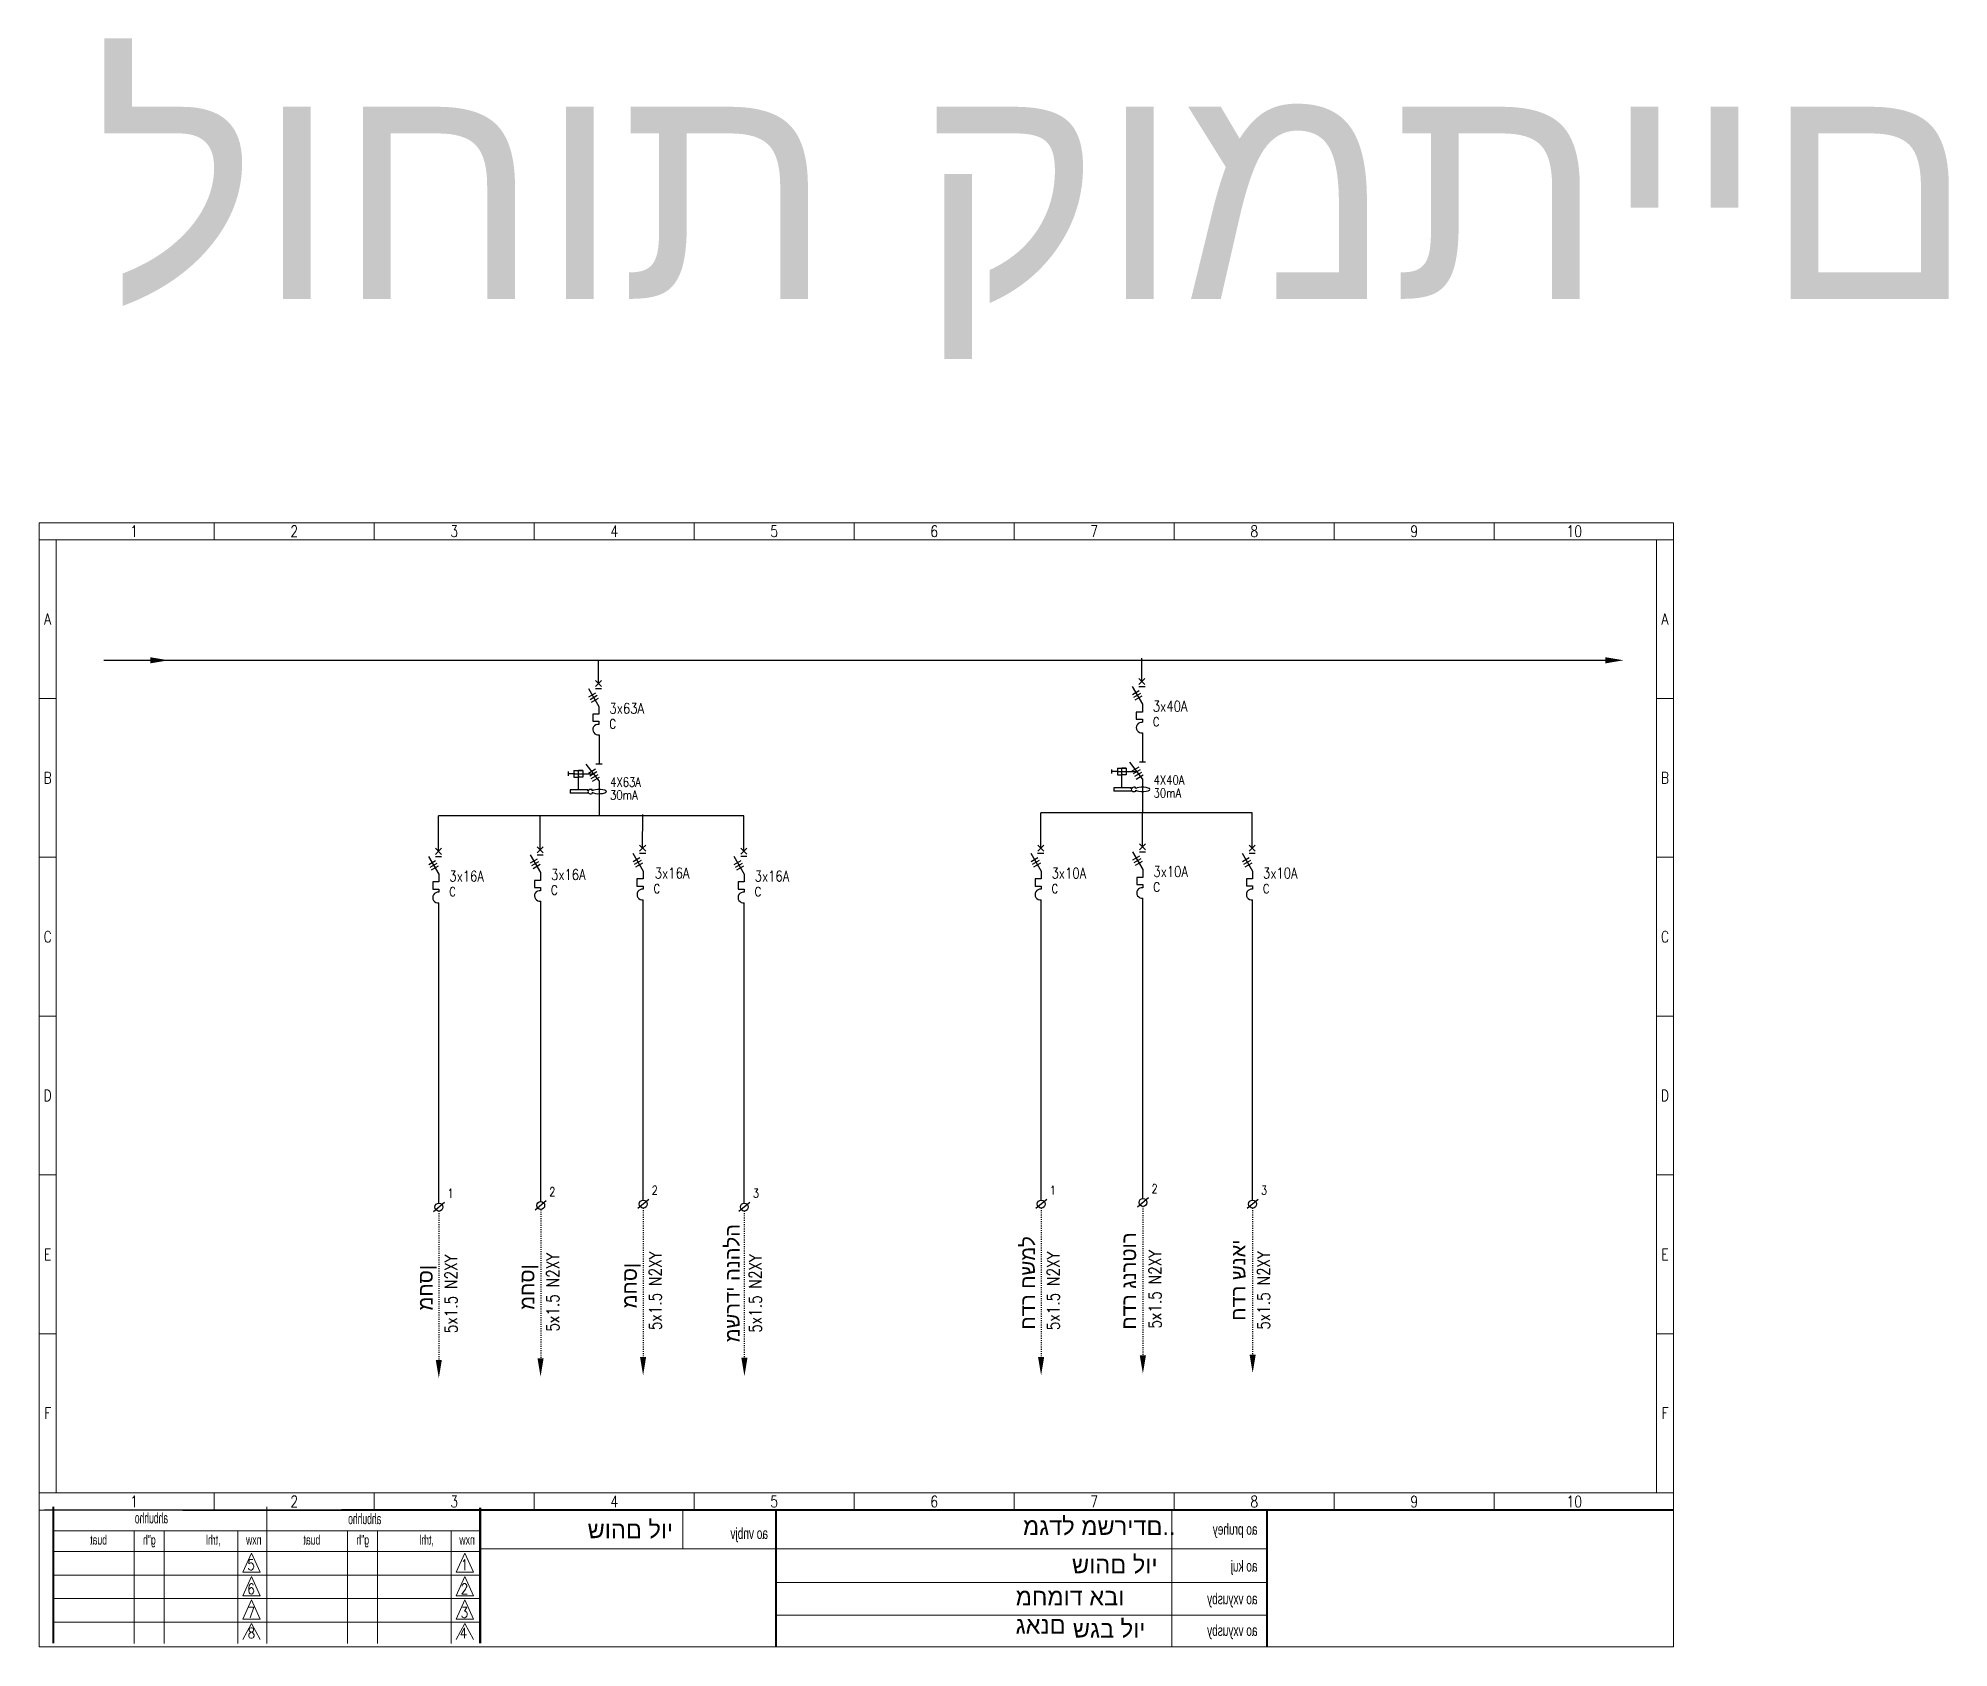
# Model space of a CAD drawing. Header units: millimetres. Extents: x 46170 to 87148, y 12751 to 40933.
# Drawn here: x 81937 to 87148, y 36476 to 40865 of the extents above; entities that cross this region are included whole.
import ezdxf
from ezdxf.enums import TextEntityAlignment as Align

# ---------------------------------------------------------------- set-up
doc = ezdxf.new("R2010")
doc.units = ezdxf.units.MM
doc.linetypes.add('ACAD_ISO03W100', pattern=[30, 12, -18])
doc.layers.add('A3', color=3, linetype='Continuous')
doc.styles.add('ROMANS', font='romans.shx')
doc.styles.get("Standard").update_dxf_attribs({"font": 'arial.ttf'})
doc.styles.add('TECHNO_M', font='techno_m.shx')

msp = doc.modelspace()

# ---------------------------------------------------------------- texts
at = {"color": 32, "lineweight": 53, "true_color": 0xcd6928}
msp.add_text('לוחות קומתיים', height=601.561, dxfattribs=at).set_placement((82088.4, 40154.6))
at = {"color": 7, "lineweight": 13, "style": 'ROMANS', "width": 0.8}
for s, height, p in [('1', 31.1, (82199.1, 39520.8)), ('1', 31.1, (82199.1, 39520.8)), ('1', 31.1, (82199.1, 39520.8)), ('1', 31.1, (82199.1, 39520.8)), ('2', 31.1, (82635.5, 39520.8)), ('2', 31.1, (82635.5, 39520.8)), ('2', 31.1, (82635.5, 39520.8)), ('2', 31.1, (82635.5, 39520.8)), ('3', 31.1, (83071.9, 39520.8)), ('3', 31.1, (83071.9, 39520.8)), ('3', 31.1, (83071.9, 39520.8)), ('3', 31.1, (83071.9, 39520.8)), ('4', 31.1, (83508.3, 39520.8)), ('4', 31.1, (83508.3, 39520.8)), ('4', 31.1, (83508.3, 39520.8)), ('4', 31.1, (83508.3, 39520.8)), ('5', 31.1, (83944.7, 39520.8)), ('5', 31.1, (83944.7, 39520.8)), ('5', 31.1, (83944.7, 39520.8)), ('5', 31.1, (83944.7, 39520.8)), ('6', 31.1, (84381.1, 39520.8)), ('6', 31.1, (84381.1, 39520.8)), ('7', 31.1, (84817.5, 39520.8)), ('7', 31.1, (84817.5, 39520.8)), ('8', 31.1, (85253.9, 39520.8)), ('8', 31.1, (85253.9, 39520.8)), ('9', 31.1, (85690.2, 39520.8)), ('9', 31.1, (85690.2, 39520.8)), ('10', 31.06, (86126.6, 39520.8)), ('10', 31.06, (86126.6, 39520.8)), ('A', 30.7, (81962.9, 39281.5)), ('A', 30.7, (86374, 39281.5)), ('B', 30.7, (81962.9, 38848.3)), ('B', 30.7, (86374, 38848.3)), ('C', 30.7, (81962.9, 38415.2)), ('C', 30.7, (86374, 38415.2)), ('D', 30.7, (81962.9, 37982)), ('D', 30.7, (86374, 37982)), ('E', 30.7, (81962.9, 37548.8)), ('E', 30.7, (86374, 37548.8)), ('F', 30.7, (81962.9, 37115.7)), ('F', 30.7, (86374, 37115.7)), ('1', 31.1, (82199.1, 36874.8)), ('1', 31.1, (82199.1, 36874.8)), ('1', 31.1, (82199.1, 36874.8)), ('1', 31.1, (82199.1, 36874.8)), ('2', 31.1, (82635.5, 36874.8)), ('2', 31.1, (82635.5, 36874.8)), ('2', 31.1, (82635.5, 36874.8)), ('2', 31.1, (82635.5, 36874.8)), ('3', 31.1, (83071.9, 36874.8)), ('3', 31.1, (83071.9, 36874.8)), ('3', 31.1, (83071.9, 36874.8)), ('3', 31.1, (83071.9, 36874.8)), ('4', 31.1, (83508.3, 36874.8)), ('4', 31.1, (83508.3, 36874.8)), ('4', 31.1, (83508.3, 36874.8)), ('4', 31.1, (83508.3, 36874.8)), ('5', 31.1, (83944.7, 36874.8)), ('5', 31.1, (83944.7, 36874.8)), ('5', 31.1, (83944.7, 36874.8)), ('5', 31.1, (83944.7, 36874.8)), ('6', 31.1, (84381.1, 36874.8)), ('6', 31.1, (84381.1, 36874.8)), ('7', 31.1, (84817.5, 36874.8)), ('7', 31.1, (84817.5, 36874.8)), ('8', 31.1, (85253.9, 36874.8)), ('8', 31.1, (85253.9, 36874.8)), ('9', 31.1, (85690.2, 36874.8)), ('9', 31.1, (85690.2, 36874.8)), ('10', 31.06, (86126.6, 36874.8)), ('10', 31.06, (86126.6, 36874.8))]:
    msp.add_text(s, height=height, dxfattribs=at).set_placement(p, align=Align.MIDDLE)
at = {"color": 7, "lineweight": -2, "style": 'ROMANS', "width": 0.8}
for s, height, p in [('3x63A', 29, (83495.1, 39023.5, -75649.1)), ('3x40A', 29, (84977.3, 39029.3, -75649.1)), ('C', 25, (83495.1, 38983.1, -75649.1)), ('C', 25, (84977.3, 38988.9, -75649.1)), ('4X63A', 25, (83497.2, 38824.2, -75649.1)), ('4X40A', 25, (84979.5, 38830, -75649.1)), ('30mA', 25, (83496.9, 38788.9, -75649.1)), ('30mA', 25, (84979.2, 38794.7, -75649.1)), ('3x16A', 29, (83058.4, 38565.8, -75649.1)), ('3x16A', 29, (83335.9, 38570.2, -75649.1)), ('3x16A', 29, (83619, 38574.1, -75649.1)), ('3x16A', 29, (83891.4, 38565.9, -75649.1)), ('3x10A', 29, (84701.1, 38574, -75649.1)), ('C', 25, (84978.7, 38538, -75649.1)), ('3x10A', 29, (84978.7, 38578.4, -75649.1)), ('3x10A', 29, (85277.6, 38574.1, -75649.1)), ('C', 25, (83058.4, 38525.4, -75649.1)), ('C', 25, (83335.9, 38529.8, -75649.1)), ('C', 25, (83615.6, 38533.7, -75649.1)), ('C', 25, (83891.4, 38525.5, -75649.1)), ('C', 25, (84701.1, 38533.6, -75649.1)), ('C', 25, (85277.6, 38533.8, -75649.1))]:
    msp.add_text(s, height=height, dxfattribs=at).set_placement(p)
at = {"color": 7, "lineweight": 13, "style": 'ROMANS', "width": 0.8}
for s, height, p in [('1', 24, (83053.4, 37703.4, -75649.1)), ('2', 24, (83331, 37707.8, -75649.1)), ('2', 24, (83610.6, 37711.7, -75649.1)), ('3', 24, (83886.4, 37703.5, -75649.1)), ('1', 24, (84696.2, 37711.7, -75649.1)), ('2', 24, (84973.7, 37716.1, -75649.1)), ('3', 24, (85272.6, 37711.8, -75649.1)), ('5', 29, (82508, 36687.9)), ('1', 29, (83089.9, 36687.9)), ('6', 29, (82508, 36622.1)), ('2', 29, (83089.9, 36622.1)), ('7', 29, (82508, 36557.7)), ('3', 29, (83089.9, 36557.7)), ('8', 29, (82508.9, 36501.8)), ('4', 29, (83087, 36501.8))]:
    msp.add_text(s, height=height, dxfattribs=at).set_placement(p)
at = {"color": 7, "lineweight": -2, "style": 'ROMANS', "width": 0.8}
for p in [(83080.2, 37333.9, -82790.4), (83357.7, 37338.3, -82790.4), (83637.4, 37342.2, -82790.4), (83910.2, 37335.2, -82790.4), (84722.9, 37342.1, -82790.4), (85000.4, 37346.5, -82790.4), (85296.5, 37343.5, -82790.4)]:
    msp.add_text('5x1.5 N2XY', height=34.2, rotation=90, dxfattribs=at).set_placement(p)
at = {"color": 7, "lineweight": 13, "style": 'TECHNO_M', "text_generation_flag": 2}
for s, height, width, p in [('ahbuhho', 29, 0.7, (82291.3, 36815.2)), ('ahbuhho', 29, 0.7, (82873.1, 36813.1)), ('ao vnbjv ', 30, 0.8, (83927.6, 36772.9)), ('ao pruhey', 30, 0.8, (85262.8, 36784.4)), ('buat', 25.81, 0.8, (82124.9, 36757.4)), ('g"h', 25.81, 0.8, (82257.7, 36757.4)), (',trhl', 25.81, 0.8, (82434.4, 36757.4)), ('nxw', 25.81, 0.8, (82546.1, 36757.4)), ('buat', 25.81, 0.8, (82706.7, 36757.4)), ('g"h', 25.81, 0.8, (82839.6, 36757.4)), (',trhl', 25.81, 0.8, (83016.2, 36757.4)), ('nxw', 25.81, 0.8, (83127.9, 36757.4)), ('ao kuj', 30, 0.8, (85262.8, 36683.9)), ('ao vxyusby', 30, 0.8, (85262.8, 36594.8)), ('ao vxyusby', 30, 0.8, (85262.8, 36508.4))]:
    msp.add_text(s, height=height, dxfattribs=dict(at, width=width)).set_placement(p)
at = {"attachment_point": 1, "rotation": 90}
for s, heights, insert, char_height in [('משרדי הנהלה', [0], (83810.9, 37309), 39.375), ('חדר חשמל', [0], (84616.3, 37343.8), 39.38), ('חדר גנרטור', [42], (84892.1, 37343.8), 39.38), ('חדר שנאי', [0], (85190.5, 37367.7), 39.38), ('מחסן ', [0], (83530.5, 37401.5), 39.38), ('מחסן', [0], (82973.5, 37395.7), 39.38), ('מחסן ', [0], (83250.9, 37397.6), 39.38)]:
    msp.add_mtext_dynamic_manual_height_columns(s, width=4250.721, gutter_width=196.9, heights=heights, dxfattribs=dict(at, insert=insert, char_height=char_height))
at = {"lineweight": 53, "attachment_point": 1}
for s, insert, char_height in [('שוהם לוי', (83435.6, 36820.8), 46.03), ('מגדל משרידם..', (84623.1, 36829.6), 46.033), ('שוהם לוי', (84756.7, 36725), 46.03), ('מחמוד אבו גאנם', (84603.2, 36637.4), 46.033), ('שגב לוי', (84759.1, 36549.9), 46.03)]:
    msp.add_mtext_dynamic_manual_height_columns(s, width=421.091, gutter_width=230.2, heights=[234.7], dxfattribs=dict(at, insert=insert, char_height=char_height))

# ---------------------------------------------------------------- linework, layer by layer
at = {"color": 7, "linetype": 'ByBlock', "lineweight": 13, "ltscale": 2}
for p, q in [((81939.7, 36478.8), (81939.7, 39544.1)), ((81939.7, 39544.1), (86396.9, 39544.1)), ((81939.7, 36478.8), (81939.7, 39544.1)), ((81939.7, 39544.1), (86396.9, 39544.1)), ((86350.8, 39497.5), (86350.8, 36898.1)), ((81939.7, 36898.1), (86396.9, 36898.1)), ((82560.7, 36860.5), (82560.7, 36487.8)), ((83695.3, 36850.5), (83695.3, 36745.4)), ((85029.3, 36849.4), (85029.3, 36478.8)), ((82198.8, 36794.8), (82198.8, 36487.8)), ((82280.6, 36794.8), (82280.6, 36487.8)), ((82481.4, 36794.8), (82481.4, 36487.8)), ((82780.7, 36794.8), (82780.7, 36487.8)), ((82862.4, 36794.8), (82862.4, 36487.8)), ((83063.2, 36794.8), (83063.2, 36487.8))]:
    msp.add_line(p, q, dxfattribs=at)
at = {"color": 7, "linetype": 'ByBlock', "lineweight": 13}
for p, q in [((82417.3, 39544.1), (82417.3, 39497.5)), ((82417.3, 39544.1), (82417.3, 39497.5)), ((82417.3, 39544.1), (82417.3, 39497.5)), ((82417.3, 39544.1), (82417.3, 39497.5)), ((82853.7, 39544.1), (82853.7, 39497.5)), ((82853.7, 39544.1), (82853.7, 39497.5)), ((82853.7, 39544.1), (82853.7, 39497.5)), ((82853.7, 39544.1), (82853.7, 39497.5)), ((83290.1, 39544.1), (83290.1, 39497.5)), ((83290.1, 39544.1), (83290.1, 39497.5)), ((83290.1, 39544.1), (83290.1, 39497.5)), ((83290.1, 39544.1), (83290.1, 39497.5)), ((83726.5, 39544.1), (83726.5, 39497.5)), ((83726.5, 39544.1), (83726.5, 39497.5)), ((83726.5, 39544.1), (83726.5, 39497.5)), ((83726.5, 39544.1), (83726.5, 39497.5)), ((84162.9, 39544.1), (84162.9, 39497.5)), ((84162.9, 39544.1), (84162.9, 39497.5)), ((84162.9, 39544.1), (84162.9, 39497.5)), ((84162.9, 39544.1), (84162.9, 39497.5)), ((84599.3, 39544.1), (84599.3, 39497.5)), ((84599.3, 39544.1), (84599.3, 39497.5)), ((85035.7, 39544.1), (85035.7, 39497.5)), ((85035.7, 39544.1), (85035.7, 39497.5)), ((85472, 39544.1), (85472, 39497.5)), ((85472, 39544.1), (85472, 39497.5)), ((85908.4, 39544.1), (85908.4, 39497.5)), ((85908.4, 39544.1), (85908.4, 39497.5)), ((81939.7, 39497.5), (86396.9, 39497.5)), ((81939.7, 39064.9), (81985.8, 39064.9)), ((86350.8, 39064.9), (86396.9, 39064.9)), ((81939.7, 38631.7), (81985.8, 38631.7)), ((86350.8, 38631.7), (86396.9, 38631.7)), ((81939.7, 38198.6), (81985.8, 38198.6)), ((86350.8, 38198.6), (86396.9, 38198.6)), ((81939.7, 37765.4), (81985.8, 37765.4)), ((81939.7, 37765.4), (81985.8, 37765.4)), ((86350.8, 37765.4), (86396.9, 37765.4)), ((81939.7, 37332.3), (81985.8, 37332.3)), ((86350.8, 37332.3), (86396.9, 37332.3)), ((82417.3, 36898.1), (82417.3, 36851.5)), ((82417.3, 36898.1), (82417.3, 36851.5)), ((82417.3, 36898.1), (82417.3, 36851.5)), ((82417.3, 36898.1), (82417.3, 36851.5)), ((82853.7, 36898.1), (82853.7, 36851.5)), ((82853.7, 36898.1), (82853.7, 36851.5)), ((82853.7, 36898.1), (82853.7, 36851.5)), ((82853.7, 36898.1), (82853.7, 36851.5)), ((83290.1, 36898.1), (83290.1, 36851.5)), ((83290.1, 36898.1), (83290.1, 36851.5)), ((83290.1, 36898.1), (83290.1, 36851.5)), ((83290.1, 36898.1), (83290.1, 36851.5)), ((83726.5, 36898.1), (83726.5, 36851.5)), ((83726.5, 36898.1), (83726.5, 36851.5)), ((83726.5, 36898.1), (83726.5, 36851.5)), ((83726.5, 36898.1), (83726.5, 36851.5)), ((84162.9, 36898.1), (84162.9, 36851.5)), ((84162.9, 36898.1), (84162.9, 36851.5)), ((84162.9, 36898.1), (84162.9, 36851.5)), ((84162.9, 36898.1), (84162.9, 36851.5)), ((84599.3, 36898.1), (84599.3, 36851.5)), ((84599.3, 36898.1), (84599.3, 36851.5)), ((85035.7, 36898.1), (85035.7, 36851.5)), ((85035.7, 36898.1), (85035.7, 36851.5)), ((85472, 36898.1), (85472, 36851.5)), ((85472, 36898.1), (85472, 36851.5)), ((85908.4, 36898.1), (85908.4, 36851.5)), ((85908.4, 36898.1), (85908.4, 36851.5))]:
    msp.add_line(p, q, dxfattribs=at)
at = {"color": 7, "linetype": 'Continuous', "lineweight": 13}
for p, q in [((81985.8, 39497.5), (81985.8, 36898.1)), ((83142.6, 36794.8), (81978.8, 36794.8)), ((82560.7, 36794.8), (82560.7, 36794.8)), ((83142.6, 36794.8), (83142.6, 36794.8)), ((83142.6, 36738.4), (81978.8, 36738.4)), ((85288.8, 36745.4), (83142.6, 36745.4)), ((83142.6, 36674.3), (81978.8, 36674.3)), ((83142.6, 36610.3), (81978.8, 36610.3)), ((83142.6, 36546.2), (81978.8, 36546.2)), ((82560.7, 36546.2), (82560.7, 36546.2))]:
    msp.add_line(p, q, dxfattribs=at)
at = {"color": 0, "linetype": 'ByBlock', "ltscale": 2}
for p, q in [((82116.5, 39169), (86211.4, 39169)), ((83465.3, 39105.7), (83465.3, 39169)), ((84947.6, 39111.5), (84947.6, 39174.8)), ((83028.6, 38648), (83028.8, 38744.4)), ((83861.8, 38744.5), (83028.8, 38744.4)), ((83306.2, 38652.4), (83306.4, 38744.4)), ((83585.8, 38656.3), (83586, 38748.3)), ((83861.6, 38648.1), (83861.8, 38744.5)), ((84671.4, 38656.2), (84671.6, 38752.6)), ((85248, 38752.8), (84671.6, 38752.6)), ((84948.9, 38660.6), (84949.1, 38752.6)), ((85247.8, 38656.4), (85248, 38752.8))]:
    msp.add_line(p, q, dxfattribs=at)
at = {"color": 7, "linetype": 'ByBlock', "lineweight": -2}
for p, q in [((83438.3, 39092.1), (83466.4, 39043.4)), ((84920.6, 39097.9), (84948.7, 39049.2)), ((83466.5, 39043.2), (83466.5, 39022.1)), ((84948.8, 39049.1), (84948.8, 39027.9)), ((83466.5, 39022.1), (83449.8, 39022.1)), ((83449.8, 39022.1), (83449.8, 39002.8)), ((83449.8, 39002.8), (83466.5, 39002.8)), ((84948.8, 39027.9), (84932.1, 39027.9)), ((84932.1, 39027.9), (84932.1, 39008.7)), ((84932.1, 39008.7), (84948.8, 39008.7)), ((83466.8, 38839.9), (83431.8, 38885.6)), ((84880.7, 38874.6), (84904.8, 38874.6)), ((84880.7, 38874.6), (84880.7, 38856.5)), ((84892.7, 38821.2), (84892.7, 38874.6)), ((84904.8, 38874.6), (84892.7, 38874.6)), ((84904.8, 38874.6), (84904.8, 38856.5)), ((84949.1, 38845.7), (84914.1, 38891.4)), ((83382.6, 38865.5), (83382.6, 38854)), ((83400.8, 38859.7), (83382.6, 38859.7)), ((83398.4, 38868.8), (83422.5, 38868.8)), ((83398.4, 38868.8), (83398.4, 38850.7)), ((83398.4, 38850.7), (83410.4, 38850.7)), ((83400.8, 38859.7), (83420, 38859.7)), ((83410.4, 38815.4), (83410.4, 38868.8)), ((83422.5, 38868.8), (83410.4, 38868.8)), ((83410.4, 38866), (83410.4, 38867.3)), ((83410.4, 38853.5), (83410.4, 38852.2)), ((83422.5, 38850.7), (83410.4, 38850.7)), ((83420, 38859.7), (83451.6, 38859.7)), ((83422.5, 38868.8), (83422.5, 38850.7)), ((84864.9, 38871.3), (84864.9, 38859.8)), ((84883.1, 38865.5), (84864.9, 38865.5)), ((84880.7, 38856.5), (84892.7, 38856.5)), ((84883.1, 38865.5), (84902.3, 38865.5)), ((84892.7, 38871.8), (84892.7, 38873.1)), ((84892.7, 38859.3), (84892.7, 38858)), ((84904.8, 38856.5), (84892.7, 38856.5)), ((84902.3, 38865.5), (84933.8, 38865.5)), ((84930.4, 38819), (84930.4, 38822.1)), ((83436.1, 38815.4), (83388.5, 38815.4)), ((83388.5, 38815.4), (83388.5, 38806.7)), ((83436.1, 38806.7), (83388.5, 38806.7)), ((83436.1, 38812.7), (83436.1, 38815.4)), ((83437.8, 38812.7), (83436.1, 38812.7)), ((83437.8, 38809.4), (83436.1, 38809.4)), ((83436.1, 38809.4), (83436.1, 38806.7)), ((83437.8, 38815.1), (83437.8, 38812.7)), ((83437.8, 38807), (83437.8, 38809.4)), ((83448.1, 38813.2), (83448.1, 38816.3)), ((83448.1, 38808.9), (83448.1, 38805.8)), ((83448.1, 38808.9), (83448.1, 38805.8)), ((84918.4, 38821.2), (84870.8, 38821.2)), ((84870.8, 38821.2), (84870.8, 38812.5)), ((84918.4, 38812.5), (84870.8, 38812.5)), ((84918.4, 38818.5), (84918.4, 38821.2)), ((84920.1, 38818.5), (84918.4, 38818.5)), ((84920.1, 38815.2), (84918.4, 38815.2)), ((84918.4, 38815.2), (84918.4, 38812.5)), ((84920.1, 38820.9), (84920.1, 38818.5)), ((84920.1, 38812.8), (84920.1, 38815.2)), ((84930.4, 38814.7), (84930.4, 38811.6)), ((84930.4, 38814.7), (84930.4, 38811.6)), ((83001.7, 38634.3), (83029.8, 38585.6)), ((83279.2, 38638.7), (83307.3, 38590)), ((83558.8, 38642.6), (83586.9, 38593.9)), ((83834.6, 38634.5), (83862.7, 38585.8)), ((84644.4, 38642.6), (84672.5, 38593.9)), ((84921.9, 38647), (84950, 38598.3)), ((85220.8, 38642.7), (85248.9, 38594)), ((83029.9, 38564.4), (83013.2, 38564.4)), ((83013.2, 38564.4), (83013.2, 38545.1)), ((83029.9, 38585.5), (83029.9, 38564.4)), ((83307.4, 38568.8), (83290.7, 38568.8)), ((83290.7, 38568.8), (83290.7, 38549.5)), ((83307.4, 38589.9), (83307.4, 38568.8)), ((83587.1, 38572.6), (83570.3, 38572.6)), ((83570.3, 38572.6), (83570.3, 38553.4)), ((83587.1, 38593.8), (83587.1, 38572.6)), ((83862.8, 38564.5), (83846.1, 38564.5)), ((83846.1, 38564.5), (83846.1, 38545.2)), ((83862.8, 38585.6), (83862.8, 38564.5)), ((84672.6, 38572.6), (84655.9, 38572.6)), ((84655.9, 38572.6), (84655.9, 38553.4)), ((84672.6, 38593.8), (84672.6, 38572.6)), ((84950.2, 38577), (84933.4, 38577)), ((84933.4, 38577), (84933.4, 38557.8)), ((84950.2, 38598.2), (84950.2, 38577)), ((85249.1, 38572.7), (85232.3, 38572.7)), ((85232.3, 38572.7), (85232.3, 38553.5)), ((85249.1, 38593.9), (85249.1, 38572.7)), ((83013.2, 38545.1), (83029.9, 38545.1)), ((83290.7, 38549.5), (83307.4, 38549.5)), ((83570.3, 38553.4), (83587.1, 38553.4)), ((83846.1, 38545.2), (83862.8, 38545.2)), ((84655.9, 38553.4), (84672.6, 38553.4)), ((84933.4, 38557.8), (84950.1, 38557.8)), ((85232.3, 38553.5), (85249, 38553.5))]:
    msp.add_line(p, q, dxfattribs=at)
at = {"color": 7, "linetype": 'Continuous', "lineweight": -2}
for p, q in [((83457.1, 39113.9), (83473.5, 39097.5)), ((83465.3, 39105.7), (83457.1, 39097.5)), ((83457.1, 39092.1), (83473.6, 39092.1)), ((83465.3, 39105.7), (83473.5, 39113.9)), ((84939.4, 39119.7), (84955.8, 39103.3)), ((84947.6, 39111.5), (84939.4, 39103.3)), ((84939.4, 39097.9), (84955.9, 39097.9)), ((84947.6, 39111.5), (84955.8, 39119.7)), ((83466.5, 39002.8), (83466.5, 38993.9)), ((84948.8, 39008.7), (84948.8, 38999.8)), ((83475.1, 38885.6), (83458.4, 38885.6)), ((84957.4, 38891.4), (84940.7, 38891.4)), ((84940.7, 38668.8), (84957.1, 38652.4)), ((84948.9, 38660.6), (84957.1, 38668.8)), ((83020.4, 38656.2), (83036.8, 38639.8)), ((83028.6, 38648), (83020.4, 38639.8)), ((83020.4, 38634.3), (83037, 38634.3)), ((83028.6, 38648), (83036.8, 38656.2)), ((83298, 38660.6), (83314.4, 38644.2)), ((83306.2, 38652.4), (83298, 38644.2)), ((83298, 38638.7), (83314.5, 38638.7)), ((83306.2, 38652.4), (83314.4, 38660.6)), ((83577.6, 38664.5), (83594, 38648.1)), ((83585.8, 38656.3), (83577.6, 38648.1)), ((83577.6, 38642.6), (83594.1, 38642.6)), ((83585.8, 38656.3), (83594, 38664.5)), ((83853.4, 38656.3), (83869.8, 38639.9)), ((83861.6, 38648.1), (83853.4, 38639.9)), ((83853.4, 38634.5), (83869.9, 38634.5)), ((83861.6, 38648.1), (83869.8, 38656.3)), ((84663.1, 38642.6), (84679.7, 38642.6)), ((84663.2, 38664.4), (84679.6, 38648)), ((84671.4, 38656.2), (84663.2, 38648)), ((84671.4, 38656.2), (84679.6, 38664.4)), ((84948.9, 38660.6), (84940.7, 38652.4)), ((84940.7, 38647), (84957.2, 38647)), ((85239.6, 38664.6), (85256, 38648.2)), ((85247.8, 38656.4), (85239.6, 38648.2)), ((85239.6, 38642.7), (85256.1, 38642.7)), ((85247.8, 38656.4), (85256, 38664.6)), ((83029.9, 38545.1), (83029.9, 38536.2)), ((83307.4, 38549.5), (83307.4, 38540.6)), ((83587.1, 38553.4), (83587.1, 38544.5)), ((83862.8, 38545.2), (83862.8, 38536.3)), ((84672.6, 38553.4), (84672.6, 38544.5)), ((84950.1, 38557.8), (84950.1, 38548.9)), ((85249, 38553.5), (85249, 38544.6))]:
    msp.add_line(p, q, dxfattribs=at)
at = {"lineweight": -2}
for p, q in [((84921.7, 39075.5), (84940.2, 39086.3)), ((83439.4, 39069.7), (83457.9, 39080.5)), ((83442.9, 39062.4), (83461.9, 39073.5)), ((83446.5, 39054.9), (83465.5, 39066)), ((84925.2, 39068.2), (84944.2, 39079.3)), ((84928.8, 39060.7), (84947.8, 39071.8)), ((84920.8, 38867.3), (84939.8, 38878.4)), ((83438.5, 38861.5), (83457.5, 38872.6)), ((83442.1, 38854.2), (83461, 38865.3)), ((83445.7, 38846.7), (83464.6, 38857.8)), ((83449.3, 38839.3), (83468.2, 38850.4)), ((84924.4, 38860), (84943.3, 38871.1)), ((84928, 38852.6), (84946.9, 38863.7)), ((84931.6, 38845.1), (84950.5, 38856.2)), ((83002.8, 38611.9), (83021.2, 38622.7)), ((83006.3, 38604.6), (83025.3, 38615.7)), ((83280.3, 38616.3), (83298.8, 38627.1)), ((83283.8, 38609.1), (83302.8, 38620.1)), ((83559.9, 38620.2), (83578.4, 38631)), ((83563.5, 38612.9), (83582.4, 38624)), ((83567.1, 38605.5), (83586, 38616.6)), ((83835.7, 38612.1), (83854.2, 38622.9)), ((83839.2, 38604.8), (83858.2, 38615.9)), ((84645.5, 38620.2), (84663.9, 38631)), ((84649, 38612.9), (84668, 38624)), ((84652.6, 38605.5), (84671.6, 38616.6)), ((84923, 38624.6), (84941.5, 38635.4)), ((84926.5, 38617.3), (84945.5, 38628.4)), ((84930.1, 38609.9), (84949.1, 38621)), ((85221.9, 38620.3), (85240.4, 38631.1)), ((85225.5, 38613), (85244.4, 38624.1)), ((85229.1, 38605.6), (85248, 38616.7)), ((83009.9, 38597.2), (83028.9, 38608.3)), ((83287.4, 38601.6), (83306.4, 38612.7)), ((83842.8, 38597.3), (83861.8, 38608.4))]:
    msp.add_line(p, q, dxfattribs=at)
at = {"linetype": 'ByBlock', "ltscale": 2}
for p, q in [((83466.8, 38965.5), (83466.8, 38885.6)), ((84949.1, 38971.3), (84949.1, 38891.4)), ((83466.8, 38839.9), (83466.8, 38746.9)), ((84949.1, 38845.7), (84949.1, 38752.7)), ((83307.7, 37693), (83307.7, 38512.2)), ((83587.3, 37696.9), (83587.3, 38516.1)), ((84672.9, 37696.8), (84672.8, 38516)), ((84950.4, 37701.2), (84950.4, 38520.4)), ((85249.3, 37696.9), (85249.3, 38516.1)), ((83030.1, 37688.6), (83030.1, 38507.8)), ((83863.1, 37688.7), (83863.1, 38507.9))]:
    msp.add_line(p, q, dxfattribs=at)
at = {"color": 7, "ltscale": 2}
for p, q in [((83045.1, 37690.2), (83015.2, 37665.3)), ((83322.6, 37694.6), (83292.7, 37669.7)), ((83602.3, 37698.5), (83572.4, 37673.6)), ((83878, 37690.3), (83848.1, 37665.4)), ((84687.8, 37698.5), (84657.9, 37673.5)), ((84965.3, 37702.9), (84935.4, 37677.9)), ((85264.2, 37698.6), (85234.3, 37673.6))]:
    msp.add_line(p, q, dxfattribs=at)
at = {"linetype": 'ACAD_ISO03W100', "ltscale": 0.2}
for p, q in [((83587.3, 37675.2), (83587.3, 37269.6)), ((84672.9, 37675.2), (84672.8, 37269.5)), ((84950.4, 37679.6), (84950.4, 37273.9)), ((85249.3, 37675.3), (85249.3, 37269.6)), ((83030.1, 37666.9), (83030.1, 37261.3)), ((83307.7, 37671.3), (83307.7, 37265.7)), ((83863.1, 37667.1), (83863.1, 37261.4))]:
    msp.add_line(p, q, dxfattribs=at)
at = {"color": 7, "lineweight": 13}
for p, q in [((82519.2, 36734.4), (82495.6, 36681.8)), ((82519.2, 36734.4), (82542.7, 36681.8)), ((83101, 36734.4), (83077.5, 36681.8)), ((83101, 36734.4), (83124.6, 36681.8)), ((82495.6, 36681.8), (82542.7, 36681.8)), ((82519.2, 36670.4), (82495.6, 36617.7)), ((82519.2, 36670.4), (82542.7, 36617.7)), ((83077.5, 36681.8), (83124.6, 36681.8)), ((83101, 36670.4), (83077.5, 36617.7)), ((83101, 36670.4), (83124.6, 36617.7)), ((82495.6, 36617.7), (82542.7, 36617.7)), ((82519.2, 36606.3), (82495.6, 36553.7)), ((82519.2, 36606.3), (82542.7, 36553.7)), ((83077.5, 36617.7), (83124.6, 36617.7)), ((83101, 36606.3), (83077.5, 36553.7)), ((83101, 36606.3), (83124.6, 36553.7)), ((82495.6, 36553.7), (82542.7, 36553.7)), ((82519.2, 36542.3), (82495.6, 36498.6)), ((82519.2, 36542.3), (82542.7, 36498.6)), ((83077.5, 36553.7), (83124.6, 36553.7)), ((83101, 36542.3), (83077.5, 36498.6)), ((83101, 36542.3), (83124.6, 36498.6))]:
    msp.add_line(p, q, dxfattribs=at)
at = {"color": 7, "lineweight": 13, "ltscale": 2}
for p, q in [((83949.7, 36654.2), (85288.8, 36654.2)), ((83949.7, 36565.2), (85288.8, 36565.2))]:
    msp.add_line(p, q, dxfattribs=at)
at = {"color": 7, "linetype": 'ByBlock', "lineweight": 13, "ltscale": 2}
for points in [[(81939.7, 36478.8), (86396.9, 36478.8), (86396.9, 39544.1), (81939.7, 39544.1)], [(81939.7, 39544.1), (86396.9, 39544.1), (86396.9, 36478.8), (81939.7, 36478.8)], [(81939.7, 36478.8), (86396.9, 36478.8), (86396.9, 39544.1), (81939.7, 39544.1)], [(81939.7, 39544.1), (86396.9, 39544.1), (86396.9, 36478.8), (81939.7, 36478.8)], [(81939.7, 36898.1), (86396.9, 36898.1), (86396.9, 36851.5), (81939.7, 36851.5)]]:
    msp.add_lwpolyline(points, close=True, dxfattribs=at)
at = {"color": 7, "linetype": 'ByBlock', "lineweight": 13, "ltscale": 2, "const_width": 5}
msp.add_lwpolyline([(81939.7, 36851.5), (86396.9, 36851.5), (86396.9, 36851.5), (81939.7, 36851.5)], close=True, dxfattribs=at)
at = {"color": 7, "ltscale": 2}
for centre in [(83030.1, 37677.7), (83307.7, 37682.1), (83587.3, 37686), (83863.1, 37677.9), (84672.9, 37686), (84950.4, 37690.4), (85249.3, 37686.1)]:
    msp.add_circle(centre, 10.8, dxfattribs=at)
at = {"color": 7, "linetype": 'ByBlock', "lineweight": -2}
for centre, radius, start, end in [((83464.2, 38979.7), 14.4, 80.8849, 280.1182), ((84946.5, 38985.5), 14.4, 80.8849, 280.1182), ((84926.3, 38812.3), 10.6, 66.8973, 125.6982), ((83444, 38806.5), 10.6, 66.8973, 125.6982), ((83444, 38815.6), 10.6, 234.3018, 293.1027), ((84926.3, 38821.4), 10.6, 234.3018, 293.1027), ((83027.6, 38522), 14.4, 80.8849, 280.1182), ((83305.1, 38526.4), 14.4, 80.8849, 280.1182), ((83584.8, 38530.3), 14.4, 80.8849, 280.1182), ((83860.5, 38522.1), 14.4, 80.8849, 280.1182), ((84670.3, 38530.2), 14.4, 80.8849, 280.1182), ((84947.8, 38534.6), 14.4, 80.8849, 280.1182), ((85246.8, 38530.3), 14.4, 80.8849, 280.1182)]:
    msp.add_arc(centre, radius, start, end, dxfattribs=at)
for centre in [(84949.1, 38816.9), (83466.8, 38811)]:
    msp.add_ellipse(centre, major_axis=(-20, 0), ratio=0.292341, start_param=0.37335, end_param=5.909835, dxfattribs=at)
at = {"color": 7, "linetype": 'ByBlock', "lineweight": -2, "ltscale": 30}
for points in [[(82242.6, 39177.3), (82292.6, 39169), (82242.6, 39160.6)], [(86211.4, 39177.3), (86261.4, 39169), (86211.4, 39160.6)], [(83038.1, 37260.8), (83029.8, 37210.8), (83021.5, 37260.8)], [(83315.7, 37265.2), (83307.3, 37215.2), (83299, 37265.2)], [(83595.3, 37269.1), (83587, 37219.1), (83578.7, 37269.1)], [(83871.7, 37266.9), (83863.3, 37216.9), (83855, 37266.9)], [(84680.9, 37269), (84672.5, 37219), (84664.2, 37269)], [(84958.4, 37273.4), (84950.1, 37223.4), (84941.7, 37273.4)], [(85257.9, 37275.2), (85249.5, 37225.2), (85241.2, 37275.2)]]:
    msp.add_solid(points, dxfattribs=at)
at = {"layer": 'A3', "color": 7, "lineweight": 13, "const_width": 5.63}
for points in [[(81978.8, 36487.8), (81978.8, 36860.5)], [(83142.6, 36487.8), (83142.6, 36858.4)], [(83949.7, 36478.8), (83949.7, 36853.1)], [(85288.8, 36478.8), (85288.8, 36850.2)]]:
    msp.add_lwpolyline(points, dxfattribs=at)

msp.set_redraw_order([(e.dxf.handle, doc.entitydb.next_handle()) for e in msp.query("TEXT MTEXT ATTDEF DIMENSION ARC_DIMENSION")])  # texts and dimensions are drawn at this point

doc.saveas('drawing.dxf')
